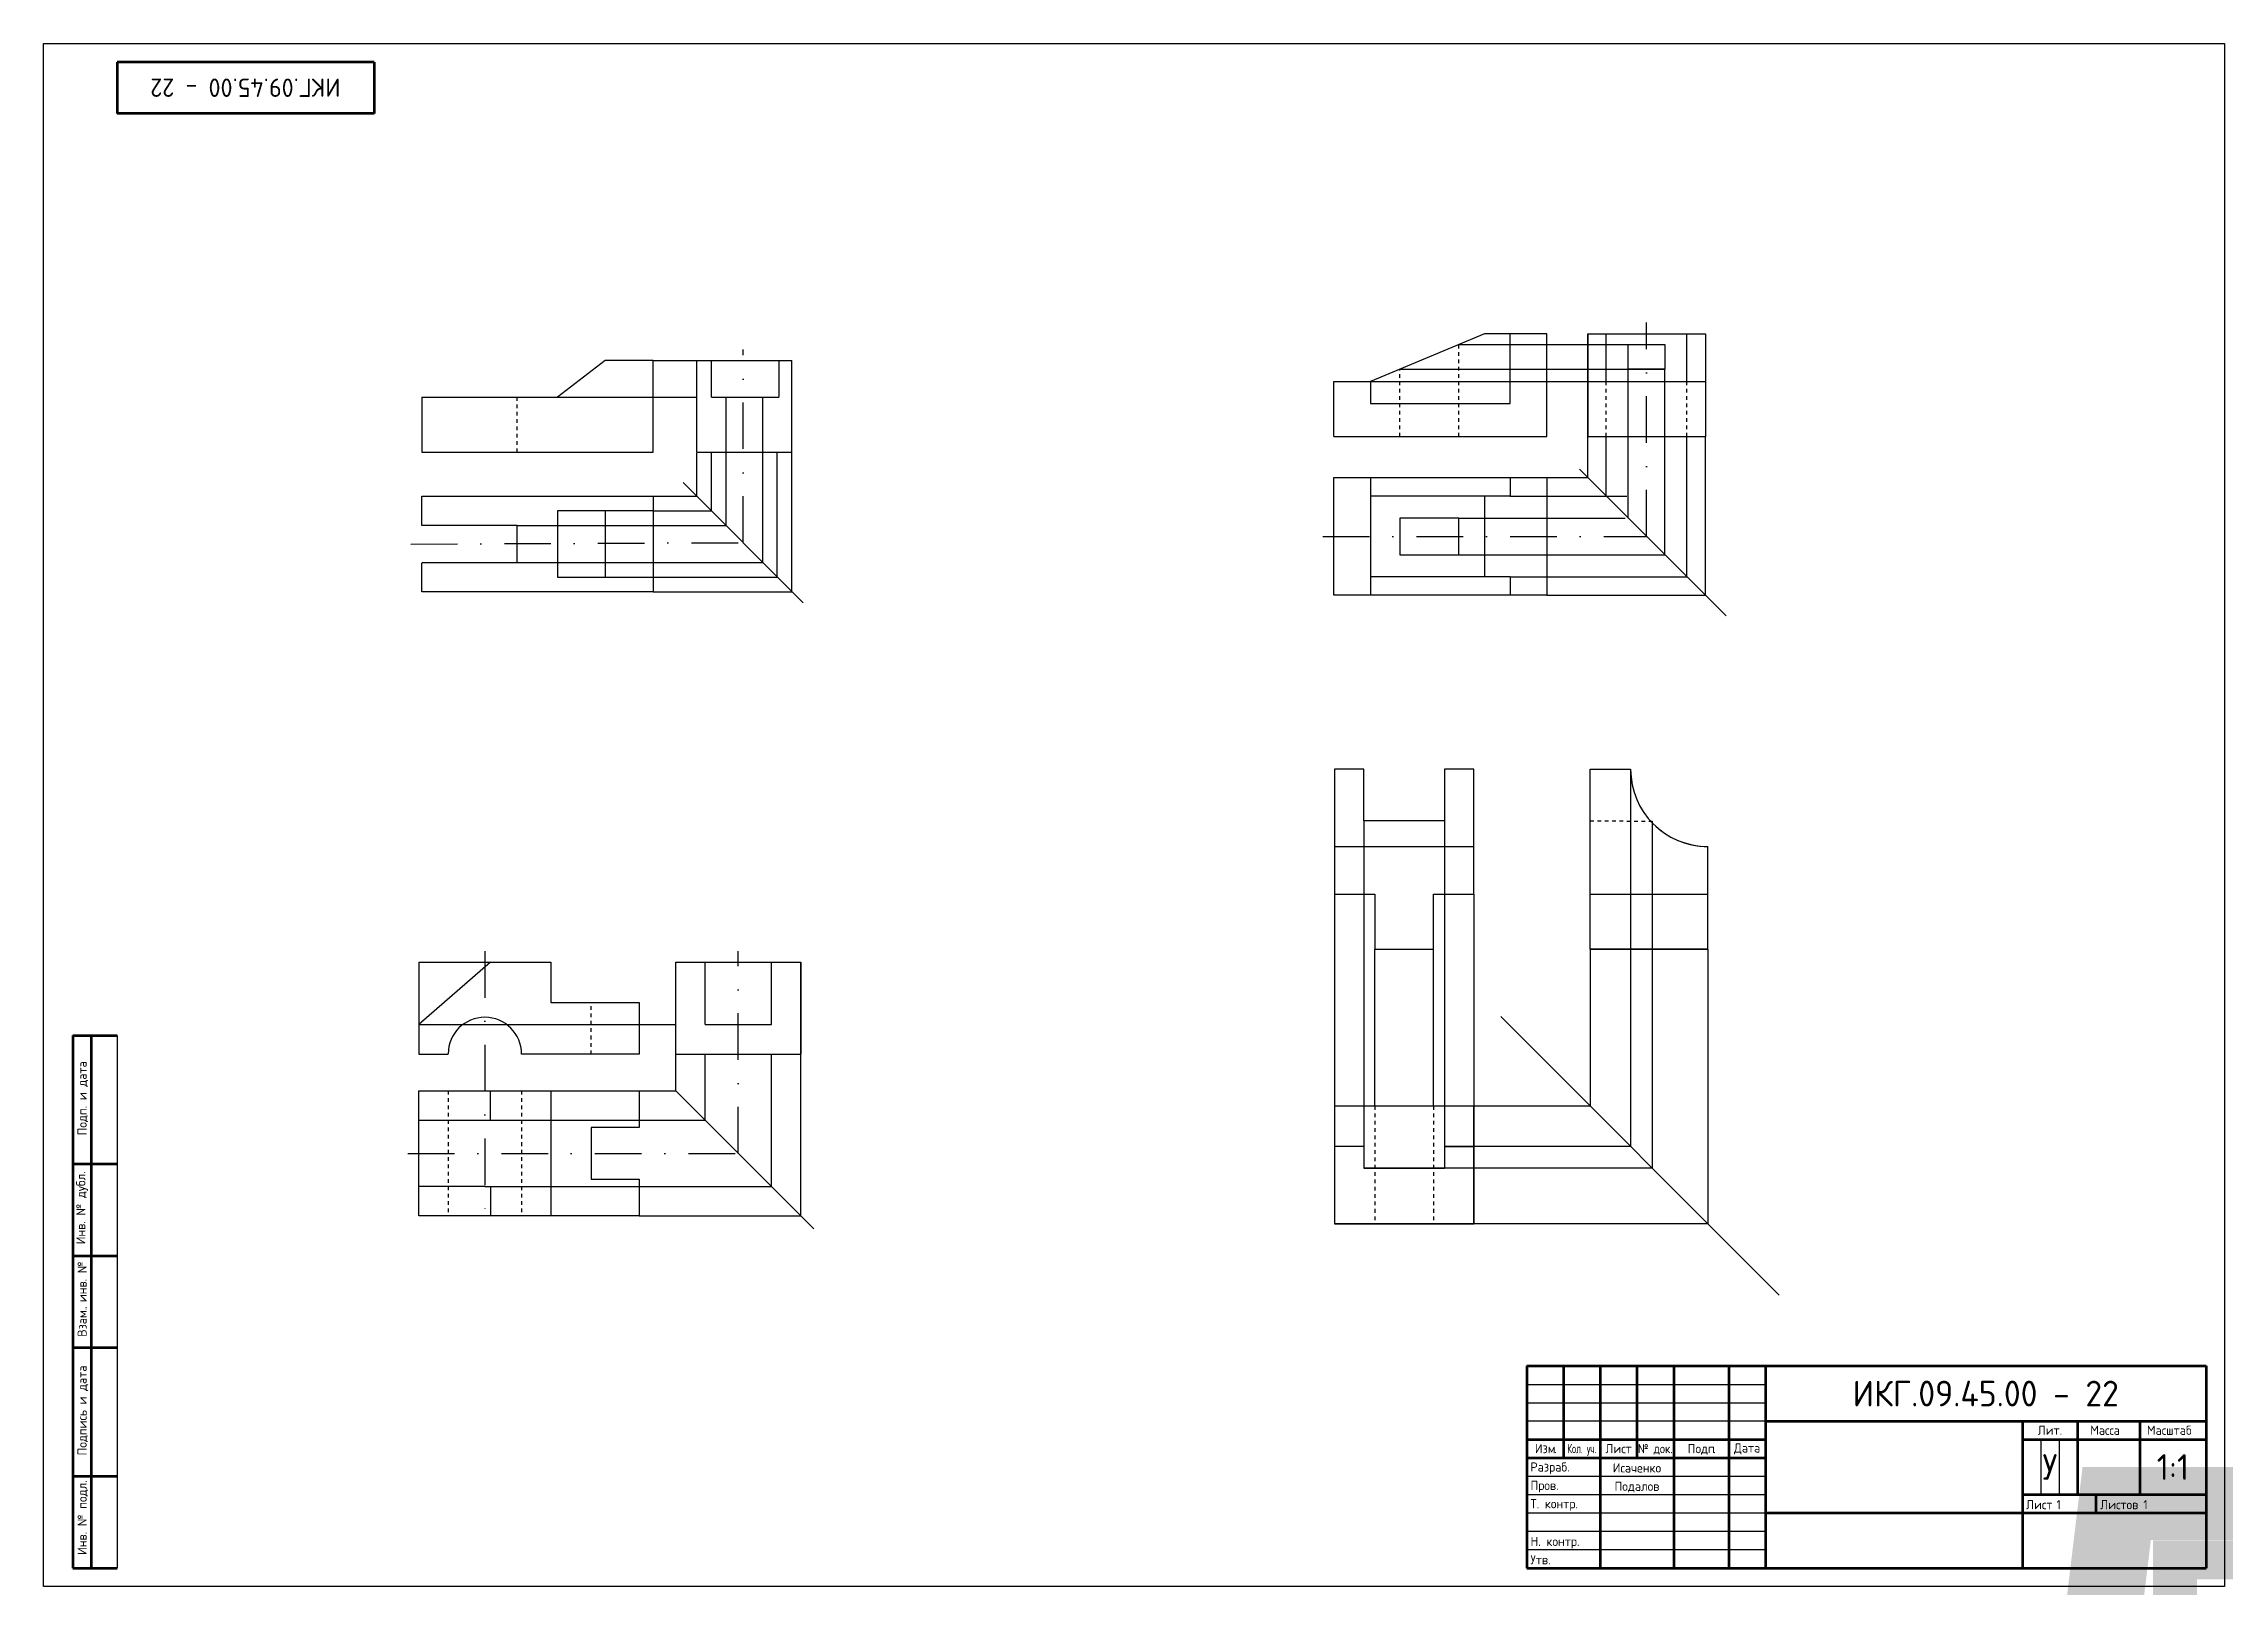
# Model space of a CAD drawing. Header units: millimetres. Extents: x 2500 to 3780, y 1958 to 2571.
# Drawn here: x 2500 to 3094, y 2151 to 2571 of the extents above; entities that cross this region are included whole.
import ezdxf
from ezdxf.enums import TextEntityAlignment as Align

# ---------------------------------------------------------------- set-up
doc = ezdxf.new("R2018")
doc.units = ezdxf.units.MM
doc.linetypes.add('JIS_02_1.0', pattern=[2, 1, -1])
doc.linetypes.add('штрихпунктирная', pattern=[25.4, 12.7, -6.35, 0, -6.35])
for name, color, linetype in [('Линия связи', 92, 'Continuous'), ('Невидимая', 140, 'JIS_02_1.0'), ('форматки', 7, 'Continuous'), ('центровая', 20, 'штрихпунктирная')]:
    doc.layers.add(name, color=color, linetype=linetype)
doc.layers.add('Основная', color=7, linetype='Continuous', lineweight=30)
doc.layers.add('Чертёж', color=7, linetype='Continuous', lineweight=35)
doc.styles.add('GOST-2.304_Type-B', font='GOST Common.ttf')
doc.styles.get("Standard").update_dxf_attribs({"font": 'arial.ttf'})

# ---------------------------------------------------------------- blocks, each defined once
blk = doc.blocks.new('ACAD_SPDS_TB_18')
at = {"linetype": 'Continuous', "lineweight": 60}
for p, q in [((-12, 145), (0, 145)), ((-12, 145), (-12, 0)), ((-7, 145), (-7, 0)), ((-12, 110), (0, 110)), ((-12, 85), (0, 85)), ((-12, 60), (0, 60)), ((-12, 25), (0, 25)), ((-12, 0), (0, 0))]:
    blk.add_line(p, q, dxfattribs=at)
at = {"linetype": 'Continuous', "lineweight": 30}
blk.add_line((0, 145), (0, 0), dxfattribs=at)
at = {"style": 'GOST-2.304_Type-B'}
for s, p in [('Подп. и дата', (-8.25, 117.77)), ('Инв. № дубл.', (-8.62, 88.14)), ('Взам. инв. №', (-8.25, 62.96)), ('. ', (-8.25, 70.58)), ('Подпись и дата', (-8.25, 30.64)), ('Инв. № подл.', (-8.25, 3.57))]:
    blk.add_text(s, height=2.5, rotation=90, dxfattribs=at).set_placement(p)
for tag, p in [('ПОДП_ДАТА_2', (-3.5, 127.5)), ('ИНВ_Н_ДУБЛ', (-3.65, 97.5)), ('ВЗАМ_ИНВ_Н', (-3.5, 71.94)), ('ПОДП_ДАТА_1', (-3.5, 42.5)), ('ИНВ_НОМ_ПОДЛ', (-3.5, 12.5))]:
    blk.add_attdef(tag, text='', height=2.5, rotation=90, dxfattribs=at).set_placement(p, align=Align.MIDDLE_CENTER)
at = {"style": 'GOST-2.304_Type-B', "flags": 1}
blk.add_attdef('ИДЕНТИФИКАТОР_НАДПИСИ', (-12.12, -11.58), '', height=2.5, dxfattribs=at)
blk = doc.blocks.new('ACAD_SPDS_TB_08')
at = {"linetype": 'Continuous', "lineweight": 60}
for p, q in [((0, 0), (0, -14)), ((70, 0), (0, 0)), ((70, 0), (70, -14)), ((70, -14), (0, -14))]:
    blk.add_line(p, q, dxfattribs=at)
at = {"style": 'GOST-2.304_Type-B', "flags": 8}
blk.add_attdef('ОБОЗНАЧЕНИЕ_ДОКУМЕНТА', text='', height=5, dxfattribs=at).set_placement((35, -7), align=Align.MIDDLE_CENTER)
at = {"style": 'GOST-2.304_Type-B', "flags": 1}
blk.add_attdef('ИДЕНТИФИКАТОР_НАДПИСИ', (-0.4, -20.95), '', height=2.5, dxfattribs=at)
blk = doc.blocks.new('ACAD_SPDS_TB_06')
at = {"linetype": 'Continuous', "lineweight": 60}
for p, q in [((-185, 55), (0, 55)), ((-185, 55), (-185, 0)), ((-175, 55), (-175, 30)), ((-165, 55), (-165, 0)), ((-155, 55), (-155, 30)), ((-145, 55), (-145, 0)), ((-130, 55), (-130, 0)), ((-120, 55), (-120, 0)), ((0, 55), (0, 0)), ((-120, 40), (0, 40)), ((-185, 35), (-120, 35)), ((-185, 30), (-120, 30)), ((-120, 15), (0, 15)), ((-185, 0), (0, 0))]:
    blk.add_line(p, q, dxfattribs=at)
at = {"linetype": 'Continuous', "lineweight": 25}
for p, q in [((-185, 50), (-120, 50)), ((-185, 45), (-120, 45)), ((-185, 25), (-120, 25)), ((-185, 20), (-120, 20)), ((-185, 15), (-120, 15)), ((-185, 10), (-120, 10)), ((-185, 5), (-120, 5))]:
    blk.add_line(p, q, dxfattribs=at)
at = {"lineweight": 25}
blk.add_line((-120, 40), (-185, 40), dxfattribs=at)
at = {"lineweight": 60}
for p, q in [((-50, 40), (-50, 0)), ((-35, 40), (-35, 20)), ((-18, 40), (-18, 20)), ((-50, 35), (0, 35)), ((-50, 20), (0, 20)), ((-30, 20), (-30, 15))]:
    blk.add_line(p, q, dxfattribs=at)
for p, q in [((-45, 35), (-45, 20)), ((-40, 35), (-40, 20)), ((-130, 20), (-120, 20))]:
    blk.add_line(p, q)
at = {"style": 'GOST-2.304_Type-B'}
for s, p in [('Изм', (-180, 31.25)), ('Лист', (-160, 31.25)), ('Подп', (-137.5, 31.25)), ('Дата', (-125, 31.44))]:
    blk.add_text(s, height=2.5, dxfattribs=at).set_placement(p, align=Align.CENTER)
for s, p in [('.', (-177.56, 31.25)), ('.', (-134.25, 31.25)), ('Разраб.', (-184, 26.25)), ('Пров.', (-184, 21.25)), ('Т. контр.', (-184, 16.25)), ('Лист', (-49.02, 16)), ('Листов', (-28.83, 16)), ('Н. контр.', (-184, 6)), ('Утв.', (-184, 1))]:
    blk.add_text(s, height=2.5, dxfattribs=at).set_placement(p)
at = {"style": 'GOST-2.304_Type-B', "width": 0.56}
blk.add_text('Кол. уч.', height=2.5, dxfattribs=at).set_placement((-174, 31.25), (-166, 31.25), align=Align.FIT)
at = {"style": 'GOST-2.304_Type-B', "width": 0.9}
blk.add_text('№ док.', height=2.5, dxfattribs=at).set_placement((-150, 31.25), align=Align.CENTER)
at = {"linetype": 'Continuous', "char_height": 2.5, "attachment_point": 5, "style": 'GOST-2.304_Type-B'}
for s, insert, width in [('Лит.', (-42.5, 37.5), 14), ('Масса', (-27.5, 37.5), 14), ('Масштаб', (-10, 37.5), 19)]:
    blk.add_mtext(s, dxfattribs=dict(at, insert=insert, width=width))
at = {"style": 'GOST-2.304_Type-B'}
for tag, p, flags in [('ИДЕНТИФИКАТОР_НАДПИСИ', (-185.34, 60.88), 1), ('ЛИСТ', (-40.73, 16), 8), ('ЛИСТОВ', (-17.07, 16), 8)]:
    blk.add_attdef(tag, p, '', height=2.5, dxfattribs=dict(at, flags=flags))
at = {"style": 'GOST-2.304_Type-B', "flags": 8}
for tag, p in [('ИЗМ_4', (-180, 51)), ('ИЗМ_4_КОЛ_УЧ', (-170, 51)), ('ИЗМ_4_ЛИСТ', (-160, 51)), ('ИЗМ_4_N_ДОК', (-150, 51)), ('ИЗМ_4_ДАТА', (-125, 51)), ('ИЗМ_3', (-180, 46)), ('ИЗМ_3_КОЛ_УЧ', (-170, 46)), ('ИЗМ_3_ЛИСТ', (-160, 46)), ('ИЗМ_3_N_ДОК', (-150, 46)), ('ИЗМ_3_ДАТА', (-125, 46)), ('ИЗМ_2', (-180, 41)), ('ИЗМ_2_КОЛ_УЧ', (-170, 41)), ('ИЗМ_2_ЛИСТ', (-160, 41)), ('ИЗМ_2_N_ДОК', (-150, 41)), ('ИЗМ_2_ДАТА', (-125, 41)), ('ИЗМ_1', (-180, 36)), ('ИЗМ_1_КОЛ_УЧ', (-170, 36)), ('ИЗМ_1_ЛИСТ', (-160, 36)), ('ИЗМ_1_N_ДОК', (-150, 36)), ('ИЗМ_1_ДАТА', (-125, 36)), ('РАЗРАБ_ФИО', (-155, 26)), ('РАЗРАБ_ДАТА', (-125, 26)), ('ТКОНТР_ФИО', (-155, 16)), ('ПРОВ_ФИО', (-155, 21)), ('ТКОНТР_ДАТА', (-125, 16)), ('ПРОВ_ДАТА', (-125, 21)), ('ДОЛЖНОСТЬ_1', (-175, 11)), ('ДОЛЖНОСТЬ_1_ФИО', (-155, 11)), ('ДОЛЖНОСТЬ_1_ДАТА', (-125, 11)), ('НКОНТР_ФИО', (-155, 6)), ('НКОНТР_ДАТА', (-125, 6)), ('УТВ_ФИО', (-155, 1)), ('УТВ_ДАТА', (-125, 1))]:
    blk.add_attdef(tag, text='', height=2.5, dxfattribs=at).set_placement(p, align=Align.CENTER)
at = {"style": 'GOST-2.304_Type-B'}
blk.add_attdef('ОБОЗНАЧЕНИЕ_ДОКУМЕНТА', text='', height=5, dxfattribs=at).set_placement((-60, 47.5), align=Align.MIDDLE_CENTER)
at = {"lineweight": 30, "flags": 104}
for tag, p in [('НАИМЕНОВАНИЕ_ДОКУМЕНТА', (-85, 27.5)), ('ОБОЗНАЧЕНИЕ_МАТЕРИАЛА', (-85, 7.5)), ('НАИМЕНОВАНИЕ_ПРЕДПРИЯТИЯ', (-25, 7.5))]:
    blk.add_attdef(tag, text='', height=3.5, dxfattribs=at).set_placement(p, align=Align.MIDDLE_CENTER)
at = {"style": 'GOST-2.304_Type-B', "flags": 8}
for tag, p in [('Л1', (-47.5, 27.5)), ('Л2', (-42.5, 27.5)), ('Л3', (-37.5, 27.5)), ('МАССА', (-26.5, 27.5)), ('МАСШТАБ', (-9, 27.5))]:
    blk.add_attdef(tag, text='', height=2.5, dxfattribs=at).set_placement(p, align=Align.MIDDLE_CENTER)

msp = doc.modelspace()

# ---------------------------------------------------------------- linework, layer by layer
msp.add_lwpolyline([(2499.52, 2150.59), (2499.52, 2570.59), (3093.52, 2570.59), (3093.52, 2150.59), (2499.52, 2150.59)])
at = {"layer": 'Линия связи'}
for p, q in [((2920.15, 2452.44), (2920.15, 2491.63)), ((2884.97, 2488.69), (2941.15, 2488.69)), ((2931.15, 2441.44), (2931.15, 2488.69)), ((2860.97, 2478.63), (2920.15, 2478.63)), ((2868.97, 2481.98), (2941.15, 2481.98)), ((2941.15, 2431.44), (2941.15, 2481.98)), ((2665.52, 2474.37), (2677.47, 2474.37)), ((2677.47, 2447.37), (2677.47, 2459.21)), ((2681.45, 2443.37), (2681.43, 2459.16)), ((2685.43, 2439.37), (2685.43, 2459.37)), ((2695.46, 2429.3), (2695.46, 2459.37)), ((2699.37, 2446.28), (2699.37, 2459.37)), ((2703.35, 2438.41), (2703.35, 2459.37)), ((2925.15, 2447.44), (2925.15, 2463.63)), ((2947.15, 2425.44), (2947.15, 2463.63)), ((2952.15, 2420.44), (2952.15, 2463.63)), ((2665.52, 2447.37), (2677.47, 2447.37)), ((2898.97, 2447.44), (2930.78, 2447.44)), ((2908.97, 2452.44), (2920.15, 2452.44)), ((2665.52, 2443.37), (2681.45, 2443.37)), ((2699.37, 2425.37), (2699.37, 2446.28)), ((2884.97, 2441.44), (2930.27, 2441.44)), ((2628.52, 2439.37), (2665.52, 2439.37)), ((2665.52, 2439.37), (2685.43, 2439.37)), ((2703.35, 2421.37), (2703.35, 2438.41)), ((2884.97, 2431.44), (2941.15, 2431.44)), ((2628.52, 2429.37), (2695.46, 2429.3)), ((2665.52, 2425.37), (2699.37, 2425.37)), ((2898.97, 2425.44), (2947.15, 2425.44)), ((2665.52, 2421.37), (2703.35, 2421.37)), ((2908.97, 2420.44), (2952.15, 2420.44)), ((2931.8, 2373.03), (2931.8, 2270.33)), ((2859.1, 2359.03), (2859.1, 2281.33)), ((2881.1, 2359.03), (2881.1, 2281.33)), ((2937.67, 2358.91), (2937.67, 2264.44)), ((2851.1, 2339.03), (2851.1, 2249.33)), ((2889.1, 2339.03), (2889.1, 2249.33)), ((2862.1, 2281.33), (2862.1, 2324.03)), ((2878.1, 2281.33), (2878.1, 2324.03)), ((2920.8, 2324.03), (2920.8, 2281.33)), ((2952.8, 2324.03), (2952.8, 2249.33)), ((2705.75, 2251.48), (2705.75, 2320.52)), ((2671.75, 2285.48), (2671.75, 2312.19)), ((2601.71, 2303.52), (2671.75, 2303.52)), ((2679.75, 2277.48), (2679.75, 2295.52)), ((2697.75, 2259.48), (2697.75, 2295.52)), ((2661.71, 2285.48), (2671.75, 2285.48)), ((2920.8, 2281.33), (2851.1, 2281.33)), ((2621.21, 2277.48), (2679.75, 2277.48)), ((2931.8, 2270.33), (2889.1, 2270.33)), ((2937.67, 2264.44), (2881.1, 2264.44)), ((2621.21, 2259.48), (2697.75, 2259.48)), ((2661.71, 2251.48), (2705.75, 2251.48)), ((2889.1, 2249.33), (2851.1, 2249.33)), ((2952.8, 2249.33), (2889.1, 2249.33))]:
    msp.add_line(p, q, dxfattribs=at)
at = {"layer": 'Невидимая'}
for p, q in [((2884.97, 2463.63), (2884.97, 2488.69)), ((2868.97, 2463.63), (2868.97, 2481.98)), ((2925.15, 2463.63), (2925.15, 2478.63)), ((2947.15, 2463.63), (2947.15, 2478.63)), ((2628.52, 2459.37), (2628.52, 2474.37)), ((2920.8, 2359.03), (2920.8, 2359.03)), ((2920.8, 2359.03), (2937.67, 2358.91)), ((2648.71, 2295.52), (2648.71, 2309.52)), ((2609.71, 2285.48), (2609.71, 2251.48)), ((2629.71, 2285.48), (2629.71, 2251.48)), ((2862.1, 2281.33), (2862.1, 2249.33)), ((2878.1, 2281.33), (2878.1, 2249.33))]:
    msp.add_line(p, q, dxfattribs=at)
at = {"layer": 'Основная'}
for p, q in [((2891.97, 2491.63), (2860.97, 2478.63)), ((2908.97, 2491.63), (2891.97, 2491.63)), ((2898.97, 2472.63), (2898.97, 2491.63)), ((2908.97, 2463.63), (2908.97, 2491.63)), ((2920.15, 2491.63), (2952.15, 2491.63)), ((2920.15, 2491.63), (2920.15, 2463.63)), ((2925.15, 2478.63), (2925.15, 2491.63)), ((2947.15, 2478.63), (2947.15, 2491.63)), ((2952.15, 2491.63), (2952.15, 2463.63)), ((2652.52, 2484.37), (2639.52, 2474.37)), ((2665.52, 2484.37), (2652.52, 2484.37)), ((2665.52, 2474.37), (2665.52, 2484.37)), ((2665.52, 2484.37), (2703.35, 2484.37)), ((2677.47, 2459.37), (2677.47, 2484.21)), ((2681.4, 2474.37), (2681.4, 2484.16)), ((2699.86, 2474.57), (2699.86, 2484.37)), ((2703.35, 2459.37), (2703.35, 2484.37)), ((2931.15, 2488.69), (2941.15, 2488.69)), ((2931.15, 2481.98), (2931.15, 2488.69)), ((2941.15, 2488.69), (2941.15, 2481.98)), ((2850.97, 2463.63), (2850.97, 2478.63)), ((2850.97, 2478.63), (2860.97, 2478.63)), ((2860.97, 2478.63), (2860.97, 2472.63)), ((2920.15, 2478.63), (2952.15, 2478.63)), ((2941.15, 2481.98), (2931.15, 2481.98)), ((2602.52, 2474.37), (2639.52, 2474.37)), ((2602.52, 2474.37), (2602.52, 2459.37)), ((2639.52, 2474.37), (2665.52, 2474.37)), ((2665.52, 2459.37), (2665.52, 2474.37)), ((2681.41, 2474.37), (2699.86, 2474.37)), ((2685.43, 2459.37), (2685.43, 2474.37)), ((2695.46, 2459.37), (2695.46, 2474.37)), ((2860.97, 2472.63), (2898.97, 2472.63)), ((2602.52, 2459.37), (2665.52, 2459.37)), ((2677.47, 2459.37), (2703.35, 2459.37)), ((2850.97, 2463.63), (2908.97, 2463.63)), ((2920.15, 2463.63), (2952.15, 2463.63)), ((2917.84, 2454.76), (2957.81, 2414.78)), ((2602.52, 2447.37), (2665.52, 2447.37)), ((2602.52, 2439.37), (2602.52, 2447.37)), ((2665.52, 2447.37), (2665.52, 2443.37)), ((2673.69, 2451.16), (2706.38, 2418.32)), ((2850.97, 2452.44), (2908.97, 2452.44)), ((2850.97, 2420.44), (2850.97, 2452.44)), ((2860.97, 2452.44), (2860.97, 2420.44)), ((2898.97, 2447.44), (2860.97, 2447.44)), ((2891.97, 2447.44), (2891.97, 2425.44)), ((2898.97, 2452.44), (2898.97, 2452.44)), ((2898.97, 2452.44), (2898.97, 2447.44)), ((2908.97, 2452.44), (2908.97, 2420.44)), ((2665.52, 2443.37), (2639.52, 2443.37)), ((2639.52, 2443.37), (2639.52, 2425.37)), ((2652.52, 2443.37), (2652.52, 2425.37)), ((2665.52, 2443.37), (2665.52, 2425.37)), ((2884.97, 2441.44), (2868.97, 2441.44)), ((2868.97, 2441.44), (2868.97, 2431.44)), ((2884.97, 2431.44), (2884.97, 2441.44)), ((2628.52, 2439.37), (2602.52, 2439.37)), ((2628.52, 2429.37), (2628.52, 2439.37)), ((2868.97, 2431.44), (2884.97, 2431.44)), ((2602.52, 2421.37), (2602.51, 2429.2)), ((2602.52, 2429.37), (2628.52, 2429.37)), ((2639.52, 2425.37), (2665.52, 2425.37)), ((2665.52, 2425.37), (2665.52, 2421.37)), ((2898.97, 2425.44), (2860.97, 2425.44)), ((2898.97, 2425.44), (2898.97, 2420.44)), ((2665.52, 2421.37), (2602.52, 2421.37)), ((2908.97, 2420.44), (2850.97, 2420.44)), ((2851.1, 2373.03), (2851.1, 2339.03)), ((2859.1, 2373.03), (2851.1, 2373.03)), ((2859.1, 2359.03), (2859.1, 2373.03)), ((2889.1, 2373.03), (2881.1, 2373.03)), ((2881.1, 2373.03), (2881.1, 2359.03)), ((2889.1, 2339.03), (2889.1, 2373.03)), ((2920.8, 2324.03), (2920.8, 2373.03)), ((2920.8, 2373.03), (2931.8, 2373.03)), ((2881.1, 2359.03), (2859.1, 2359.03)), ((2851.1, 2352.03), (2889.1, 2352.03)), ((2889.1, 2352.03), (2889.1, 2352.03)), ((2952.8, 2324.03), (2952.8, 2352.03)), ((2851.1, 2339.03), (2862.1, 2339.03)), ((2862.1, 2339.03), (2862.1, 2324.03)), ((2878.1, 2324.03), (2878.1, 2339.03)), ((2878.1, 2339.03), (2889.1, 2339.03)), ((2920.8, 2339.03), (2952.8, 2339.03)), ((2862.1, 2324.03), (2878.1, 2324.03)), ((2920.8, 2324.03), (2952.8, 2324.03)), ((2952.8, 2324.03), (2920.8, 2324.03)), ((2601.71, 2320.52), (2637.71, 2320.52)), ((2601.71, 2320.52), (2601.71, 2303.52)), ((2621.21, 2320.52), (2601.71, 2303.52)), ((2637.71, 2320.52), (2637.71, 2309.52)), ((2671.75, 2295.52), (2671.75, 2320.52)), ((2671.75, 2320.52), (2705.75, 2320.52)), ((2679.75, 2303.52), (2679.75, 2320.52)), ((2697.75, 2303.52), (2697.75, 2320.52)), ((2705.75, 2320.52), (2705.75, 2295.52)), ((2637.71, 2309.52), (2661.71, 2309.52)), ((2661.71, 2309.52), (2661.71, 2295.52)), ((2896.43, 2305.7), (2972.26, 2229.84)), ((2601.71, 2303.52), (2601.71, 2295.52)), ((2679.75, 2303.52), (2697.75, 2303.52)), ((2601.71, 2295.52), (2609.71, 2295.52)), ((2661.71, 2295.52), (2629.71, 2295.52)), ((2671.75, 2295.52), (2705.75, 2295.52)), ((2601.71, 2285.48), (2661.71, 2285.48)), ((2601.71, 2251.48), (2601.71, 2285.48)), ((2621.21, 2277.48), (2621.21, 2285.48)), ((2637.71, 2285.48), (2637.71, 2251.48)), ((2661.71, 2285.48), (2661.71, 2275.48)), ((2671.75, 2285.48), (2709.3, 2247.93)), ((2889.1, 2281.33), (2851.1, 2281.33)), ((2851.1, 2281.33), (2851.1, 2249.33)), ((2859.1, 2281.33), (2859.1, 2264.44)), ((2881.1, 2281.33), (2881.1, 2264.44)), ((2889.1, 2249.33), (2889.1, 2281.33)), ((2601.71, 2277.48), (2621.21, 2277.48)), ((2661.71, 2275.48), (2648.71, 2275.48)), ((2648.71, 2275.48), (2648.71, 2261.48)), ((2859.1, 2270.33), (2851.1, 2270.33)), ((2619.71, 2259.48), (2601.71, 2259.48)), ((2619.71, 2259.48), (2621.21, 2259.48)), ((2621.21, 2259.48), (2621.21, 2251.48)), ((2648.71, 2261.48), (2661.71, 2261.48)), ((2661.71, 2261.48), (2661.71, 2251.48)), ((2661.71, 2251.48), (2601.71, 2251.48)), ((2851.1, 2249.33), (2889.1, 2249.33))]:
    msp.add_line(p, q, dxfattribs=at)
for centre, radius, start, end in [((2952.8, 2373.03), 21, 180, 270), ((2952.8, 2373.03), 21, 227.56603, 270), ((2619.71, 2295.52), 10, 0, 179.7634)]:
    msp.add_arc(centre, radius, start, end, dxfattribs=at)
at = {"layer": 'центровая'}
for p, q in [((2936.15, 2436.44), (2936.15, 2494.63)), ((2690.04, 2434.74), (2690.04, 2487.37)), ((2847.97, 2436.44), (2936.15, 2436.44)), ((2599.52, 2434.36), (2690.04, 2434.74)), ((2619.71, 2323.52), (2619.71, 2248.48)), ((2688.75, 2268.48), (2688.75, 2323.52)), ((2598.71, 2268.48), (2688.75, 2268.48))]:
    msp.add_line(p, q, dxfattribs=at)
at = {"layer": 'Чертёж'}
for p, q in [((2881.1, 2270.33), (2889.1, 2270.33)), ((2881.1, 2264.44), (2859.1, 2264.44))]:
    msp.add_line(p, q, dxfattribs=at)

# ---------------------------------------------------------------- block references
msp.add_blockref('ACAD_SPDS_TB_18', (2519.52, 2155.59))
at = {"layer": 'форматки'}
ref = msp.add_blockref('ACAD_SPDS_TB_08', (2519.52, 2565.59), dxfattribs=at)
ref.add_attrib('ОБОЗНАЧЕНИЕ_ДОКУМЕНТА', 'ИКГ.09.45.00 - 22', dxfattribs={"layer": '0', "height": 5, "rotation": 180, "style": 'GOST-2.304_Type-B'}).set_placement((2554.52, 2558.59), align=Align.MIDDLE_CENTER)
ref = msp.add_blockref('ACAD_SPDS_TB_06', (3088.52, 2155.59), dxfattribs=at)
lines = msp.add_mtext('Детали', dxfattribs={"layer": '0', "insert": (3003.52, 2183.09), "char_height": 174.857, "attachment_point": 1})
ref.add_attrib('НАИМЕНОВАНИЕ_ДОКУМЕНТА', '', (3003.52, 2183.09), dxfattribs={"flags": 104}).embed_mtext(lines)
lines = msp.add_mtext('ГГУ МС-12', dxfattribs={"layer": '0', "insert": (3063.52, 2163.09), "char_height": 96, "attachment_point": 1})
ref.add_attrib('НАИМЕНОВАНИЕ_ПРЕДПРИЯТИЯ', '', (3063.52, 2163.09), dxfattribs={"flags": 104}).embed_mtext(lines)
ref.add_attrib('ОБОЗНАЧЕНИЕ_ДОКУМЕНТА', 'ИКГ.09.45.00 - 22', dxfattribs={"layer": '0', "height": 7, "style": 'GOST-2.304_Type-B'}).set_placement((3028.52, 2203.09), align=Align.MIDDLE_CENTER)
ref.add_attrib('ЛИСТ', '1', (3047.8, 2171.59), dxfattribs={"layer": '0', "height": 2.5, "style": 'GOST-2.304_Type-B'})
ref.add_attrib('ЛИСТОВ', '1', (3071.45, 2171.59), dxfattribs={"layer": '0', "height": 2.5, "style": 'GOST-2.304_Type-B'})
ref.add_attrib('МАСШТАБ', '1:1', dxfattribs={"layer": '0', "height": 7, "style": 'GOST-2.304_Type-B'}).set_placement((3079.52, 2183.09), align=Align.MIDDLE_CENTER)
ref.add_attrib('РАЗРАБ_ФИО', 'Исаченко', dxfattribs={"layer": '0', "height": 2.5, "style": 'GOST-2.304_Type-B'}).set_placement((2933.52, 2181.59), align=Align.CENTER)
ref.add_attrib('ПРОВ_ФИО', 'Подалов', dxfattribs={"layer": '0', "height": 2.5, "style": 'GOST-2.304_Type-B'}).set_placement((2933.52, 2176.59), align=Align.CENTER)
ref.add_attrib('Л2', 'У', dxfattribs={"layer": '0', "height": 7, "style": 'GOST-2.304_Type-B'}).set_placement((3046.02, 2183.09), align=Align.MIDDLE_CENTER)

doc.saveas('drawing.dxf')
